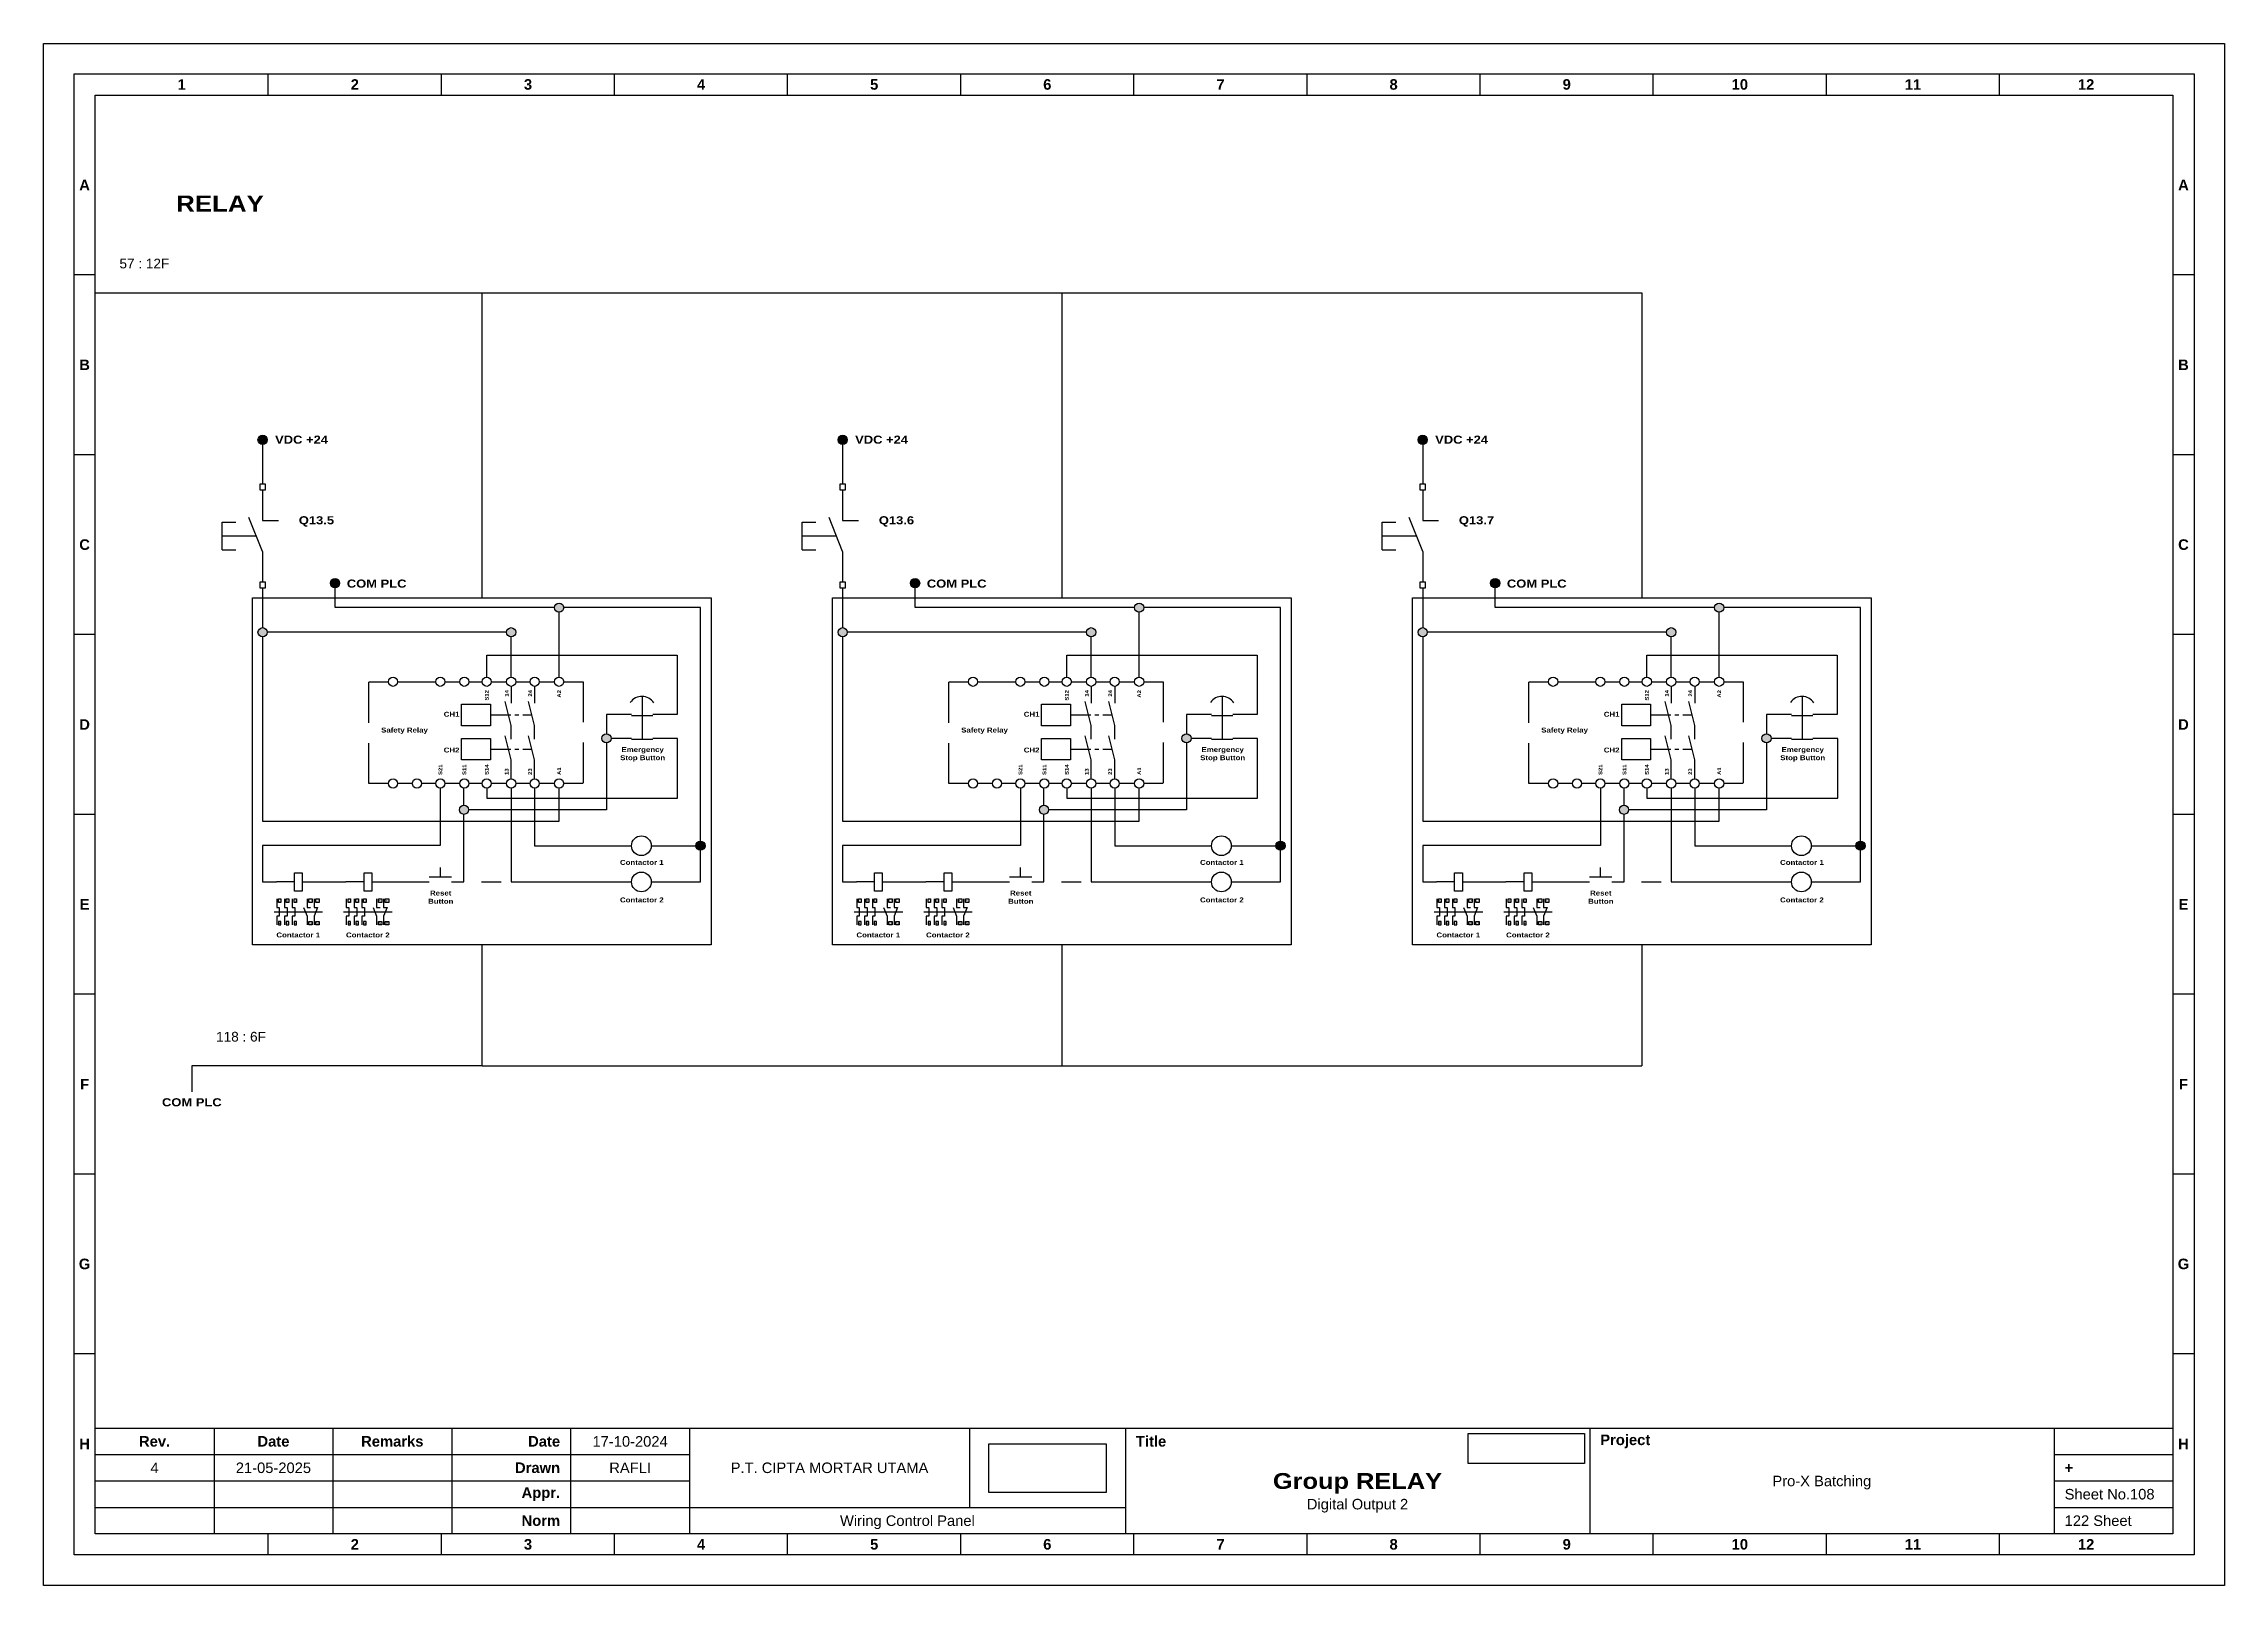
# Model space of a CAD drawing. Header units: centimetres. Extents: x 629 to 3405, y 1037 to 2279.
# Drawn here: x 3135.4 to 3404.8, y 1037.4 to 1227.8 of the extents above; entities that cross this region are included whole.
import ezdxf
from ezdxf.enums import TextEntityAlignment as Align

# ---------------------------------------------------------------- set-up
doc = ezdxf.new("R2010")
doc.units = ezdxf.units.CM
doc.header["$MEASUREMENT"] = 0
doc.linetypes.add('CENTERX2', pattern=[4, 2.5, -0.5, 0.5, -0.5])
doc.linetypes.add('HIDDEN', pattern=[0.375, 0.25, -0.125])
doc.styles.add('Bold', font='ariblk.ttf', dxfattribs={"height": 25.4})
doc.styles.get("Standard").update_dxf_attribs({"font": 'arial.ttf'})
picture_1 = doc.add_image_def('image1.png', size_in_pixel=(2048, 847))
picture_2 = doc.add_image_def('image2.png', size_in_pixel=(2092, 542))

# ---------------------------------------------------------------- blocks, each defined once
blk = doc.blocks.new('KOP MU PROJECT')
at = {"color": 6, "ltscale": 50}
for p, q in [((27.74, 184.05), (27.74, 186.66)), ((49.13, 184.05), (49.13, 186.66)), ((70.51, 184.05), (70.51, 186.66)), ((91.89, 184.05), (91.89, 186.66)), ((113.27, 184.05), (113.27, 186.66)), ((134.66, 184.05), (134.66, 186.66)), ((156.04, 184.05), (156.04, 186.66)), ((177.42, 184.05), (177.42, 186.66)), ((198.8, 184.05), (198.8, 186.66)), ((220.19, 184.05), (220.19, 186.66)), ((241.57, 184.05), (241.57, 186.66)), ((6.36, 161.84), (3.75, 161.84)), ((265.59, 161.84), (262.98, 161.84)), ((6.36, 139.63), (3.75, 139.63)), ((265.59, 139.63), (262.98, 139.63)), ((6.36, 117.42), (3.75, 117.42)), ((265.59, 117.42), (262.98, 117.42)), ((6.36, 95.22), (3.75, 95.22)), ((265.59, 95.22), (262.98, 95.22)), ((6.36, 73.01), (3.75, 73.01)), ((265.59, 73.01), (262.98, 73.01)), ((6.36, 50.8), (3.75, 50.8)), ((265.59, 50.8), (262.98, 50.8)), ((6.36, 28.59), (3.75, 28.59)), ((265.59, 28.59), (262.98, 28.59)), ((27.74, 3.75), (27.74, 6.36)), ((49.13, 3.75), (49.13, 6.36)), ((70.51, 3.75), (70.51, 6.36)), ((91.89, 3.75), (91.89, 6.36)), ((113.27, 3.75), (113.27, 6.36)), ((134.66, 3.75), (134.66, 6.36)), ((156.04, 3.75), (156.04, 6.36)), ((177.42, 3.75), (177.42, 6.36)), ((198.8, 3.75), (198.8, 6.36)), ((220.19, 3.75), (220.19, 6.36)), ((241.57, 3.75), (241.57, 6.36))]:
    blk.add_line(p, q, dxfattribs=at)
at = {"ltscale": 50}
for p, q in [((6.36, 19.41), (262.98, 19.41)), ((21.04, 19.41), (21.04, 6.36)), ((35.72, 19.41), (35.72, 6.36)), ((50.41, 19.41), (50.41, 6.36)), ((65.09, 19.41), (65.09, 6.36)), ((79.77, 19.41), (79.77, 6.36)), ((114.35, 19.41), (114.35, 9.62)), ((133.6, 19.41), (133.6, 6.36)), ((190.95, 19.41), (190.95, 6.36)), ((248.3, 19.41), (248.3, 6.36)), ((6.36, 16.15), (79.77, 16.15)), ((248.3, 16.15), (262.98, 16.15)), ((6.36, 12.89), (79.77, 12.89)), ((248.3, 12.89), (262.98, 12.89)), ((6.36, 9.62), (133.6, 9.62)), ((248.3, 9.62), (262.98, 9.62))]:
    blk.add_line(p, q, dxfattribs=at)
at = {"color": 1, "ltscale": 50}
blk.add_lwpolyline([(269.34, 0), (0, 0), (0, 190.41), (269.34, 190.41)], close=True, dxfattribs=at)
at = {"color": 6, "ltscale": 50}
for points in [[(265.59, 3.75), (3.75, 3.75), (3.75, 186.66), (265.59, 186.66)], [(262.98, 6.36), (6.36, 6.36), (6.36, 184.05), (262.98, 184.05)]]:
    blk.add_lwpolyline(points, close=True, dxfattribs=at)
at = {"ltscale": 50, "char_height": 1.305, "attachment_point": 4}
for s, width, heights, insert in [('\\pxqc;{\\fArial|b1|i0|c0|p34;1}', 21.3825, [2.51], (6.36, 185.36)), ('\\pxqc;{\\fArial|b1|i0|c0|p34;2}', 21.3825, [2.51], (27.74, 185.36)), ('\\pxqc;{\\fArial|b1|i0|c0|p34;3}', 21.3825, [2.51], (49.13, 185.36)), ('\\pxqc;{\\fArial|b1|i0|c0|p34;4}', 21.3825, [2.51], (70.51, 185.36)), ('\\pxqc;{\\fArial|b1|i0|c0|p34;5}', 21.3825, [2.51], (91.89, 185.36)), ('\\pxqc;{\\fArial|b1|i0|c0|p34;6}', 21.3825, [2.51], (113.27, 185.36)), ('\\pxqc;{\\fArial|b1|i0|c0|p34;7}', 21.3825, [2.51], (134.66, 185.36)), ('\\pxqc;{\\fArial|b1|i0|c0|p34;8}', 21.3825, [2.51], (156.04, 185.36)), ('\\pxqc;{\\fArial|b1|i0|c0|p34;9}', 21.3825, [2.51], (177.42, 185.36)), ('\\pxqc;{\\fArial|b1|i0|c0|p34;10}', 21.3825, [2.51], (198.8, 185.36)), ('\\pxqc;{\\fArial|b1|i0|c0|p34;11}', 21.3825, [2.51], (220.19, 185.36)), ('\\pxqc;{\\fArial|b1|i0|c0|p34;12}', 21.3825, [2.51], (241.57, 185.36)), ('\\pxqc;{\\fArial|b1|i0|c0|p34;A}', 2.61, [2.51], (3.75, 172.95)), ('\\pxqc;{\\fArial|b1|i0|c0|p34;A}', 2.61, [2.51], (262.98, 172.95)), ('\\pxqc;{\\fArial|b1|i0|c0|p34;B}', 2.61, [2.51], (3.75, 150.74)), ('\\pxqc;{\\fArial|b1|i0|c0|p34;B}', 2.61, [2.51], (262.98, 150.74)), ('\\pxqc;{\\fArial|b1|i0|c0|p34;C}', 2.61, [2.51], (3.75, 128.53)), ('\\pxqc;{\\fArial|b1|i0|c0|p34;C}', 2.61, [2.51], (262.98, 128.53)), ('\\pxqc;{\\fArial|b1|i0|c0|p34;D}', 2.61, [2.51], (3.75, 106.32)), ('\\pxqc;{\\fArial|b1|i0|c0|p34;D}', 2.61, [2.51], (262.98, 106.32)), ('\\pxqc;{\\fArial|b1|i0|c0|p34;E}', 2.61, [2.51], (3.75, 84.11)), ('\\pxqc;{\\fArial|b1|i0|c0|p34;E}', 2.61, [2.51], (262.98, 84.11)), ('\\pxqc;{\\fArial|b1|i0|c0|p34;F}', 2.61, [2.51], (3.75, 61.9)), ('\\pxqc;{\\fArial|b1|i0|c0|p34;F}', 2.61, [2.51], (262.98, 61.9)), ('\\pxqc;{\\fArial|b1|i0|c0|p34;G}', 2.61, [2.51], (3.75, 39.69)), ('\\pxqc;{\\fArial|b1|i0|c0|p34;G}', 2.61, [2.51], (262.98, 39.69)), ('\\pxqc;{\\fArial|b1|i0|c0|p34;H}', 2.61, [2.51], (3.75, 17.47)), ('\\pxqc;{\\fArial|b1|i0|c0|p34;Rev.}', 14.6811, [2.88], (6.36, 17.78)), ('\\pxqc;{\\fArial|b1|i0|c0|p34;Date}', 14.6811, [2.88], (21.04, 17.78)), ('\\pxqc;{\\fArial|b1|i0|c0|p34;Remarks}', 14.6811, [2.88], (35.72, 17.78)), ('\\pxqr;{\\fArial|b1|i0|c0|p34;Date}', 13.3761, [2.88], (50.41, 17.78)), ('\\pxql;{\\fArial|b1|i0|c0|p34;Title}', 50.2419, [2.88], (134.9, 17.78)), ('\\pxql;{\\fArial|b1|i0|c0|p34;Project}', 50.2419, [2.88], (192.25, 17.78)), ('\\pxqc;{\\fArial|b1|i0|c0|p34;H}', 2.61, [2.51], (262.98, 17.47)), ('\\pxqr;{\\fArial|b1|i0|c0|p34;Drawn}', 13.3761, [2.88], (50.41, 14.52)), ('\\pxql;{\\fArial|b1|i0|c0|p34;+}', 14.6811, [2.88], (249.61, 14.52)), ('\\pxqr;{\\fArial|b1|i0|c0|p34;Appr.}', 13.3761, [2.88], (50.41, 11.26)), ('\\pxqr;{\\fArial|b1|i0|c0|p34;Norm}', 13.3761, [2.88], (50.41, 7.99)), ('\\pxqc;{\\fArial|b1|i0|c0|p34;2}', 21.3825, [2.51], (27.74, 5.06)), ('\\pxqc;{\\fArial|b1|i0|c0|p34;3}', 21.3825, [2.51], (49.13, 5.06)), ('\\pxqc;{\\fArial|b1|i0|c0|p34;4}', 21.3825, [2.51], (70.51, 5.06)), ('\\pxqc;{\\fArial|b1|i0|c0|p34;5}', 21.3825, [2.51], (91.89, 5.06)), ('\\pxqc;{\\fArial|b1|i0|c0|p34;6}', 21.3825, [2.51], (113.27, 5.06)), ('\\pxqc;{\\fArial|b1|i0|c0|p34;7}', 21.3825, [2.51], (134.66, 5.06)), ('\\pxqc;{\\fArial|b1|i0|c0|p34;8}', 21.3825, [2.51], (156.04, 5.06)), ('\\pxqc;{\\fArial|b1|i0|c0|p34;9}', 21.3825, [2.51], (177.42, 5.06)), ('\\pxqc;{\\fArial|b1|i0|c0|p34;10}', 21.3825, [2.51], (198.8, 5.06)), ('\\pxqc;{\\fArial|b1|i0|c0|p34;11}', 21.3825, [2.51], (220.19, 5.06)), ('\\pxqc;{\\fArial|b1|i0|c0|p34;12}', 21.3825, [2.51], (241.57, 5.06))]:
    blk.add_mtext_dynamic_manual_height_columns(s, width=width, gutter_width=0.0326, heights=heights, dxfattribs=dict(at, insert=insert))
at = {"ltscale": 50}
for tag, p in [('DATECREATED', (72.43, 17.78)), ('REV', (13.7, 14.52)), ('REVDATE', (28.38, 14.52)), ('REMARKS', (43.06, 14.52)), ('DRAWN', (72.43, 14.52)), ('COMPANY', (97.06, 14.52)), ('PROJECT', (219.62, 12.89)), ('APPR', (72.43, 11.26)), ('NORM', (72.43, 7.99)), ('DRAWINGCATEGORY', (106.68, 7.99)), ('DESCRIPTION', (162.27, 10.03))]:
    blk.add_attdef(tag, text='', height=1.3, dxfattribs=at).set_placement(p, align=Align.MIDDLE_CENTER)
at = {"ltscale": 50, "style": 'Bold'}
blk.add_attdef('TITLE', text='', height=1.96, dxfattribs=at).set_placement((162.27, 12.89), align=Align.MIDDLE_CENTER)
at = {"ltscale": 50}
for tag, p in [('SHEETNUMBER', (249.61, 11.26)), ('TOTALSHEET', (249.61, 7.99))]:
    blk.add_attdef(tag, text='', height=1.3, dxfattribs=at).set_placement(p, align=Align.MIDDLE_LEFT)
image = blk.add_image(picture_1, insert=(116.72, 11.48), size_in_units=(14.5, 6), dxfattribs=at)
image.dxf.flags = 15
image = blk.add_image(picture_2, insert=(175.94, 15.04), size_in_units=(14.36, 3.72), dxfattribs=at)
image.dxf.flags = 15

msp = doc.modelspace()

# ---------------------------------------------------------------- hatches: boundary and pattern name
at = {"ltscale": 50}
h = msp.add_hatch(color=256, dxfattribs=at)
h.dxf.hatch_style = 1
h.paths.add_polyline_path([(3163.03, 1178.85, 1), (3161.89, 1178.85, 1)])
h = msp.add_hatch(color=256, dxfattribs=at)
h.dxf.hatch_style = 1
h.paths.add_polyline_path([(3234.67, 1178.85, 1), (3233.53, 1178.85, 1)])
h = msp.add_hatch(color=256, dxfattribs=at)
h.dxf.hatch_style = 1
h.paths.add_polyline_path([(3306.31, 1178.85, 1), (3305.17, 1178.85, 1)])
h = msp.add_hatch(color=256, dxfattribs=at)
h.dxf.hatch_style = 1
h.paths.add_polyline_path([(3170.84, 1161.15, 1), (3171.98, 1161.15, 1)])
h = msp.add_hatch(color=256, dxfattribs=at)
h.dxf.hatch_style = 1
h.paths.add_polyline_path([(3242.48, 1161.15, 1), (3243.62, 1161.15, 1)])
h = msp.add_hatch(color=256, dxfattribs=at)
h.dxf.hatch_style = 1
h.paths.add_polyline_path([(3314.12, 1161.15, 1), (3315.26, 1161.15, 1)])
at = {"ltscale": 25}
h = msp.add_hatch(color=256, dxfattribs=at)
h.dxf.hatch_style = 1
h.paths.add_polyline_path([(3199.65, 1158.13, 1), (3198.52, 1158.13, 1)])
h.paths.add_polyline_path([(3192.6, 1155.09, 1), (3193.73, 1155.09, 1)])
h.paths.add_polyline_path([(3161.89, 1155.09, 1), (3163.03, 1155.09, 1)])
h.paths.add_polyline_path([(3187.9, 1133.17, 1), (3186.77, 1133.17, 1)])
h.paths.add_polyline_path([(3205.49, 1141.99, 1), (3204.36, 1141.99, 1)])
h = msp.add_hatch(color=256, dxfattribs=at)
h.dxf.hatch_style = 1
h.paths.add_polyline_path([(3271.29, 1158.13, 1), (3270.16, 1158.13, 1)])
h.paths.add_polyline_path([(3264.24, 1155.09, 1), (3265.37, 1155.09, 1)])
h.paths.add_polyline_path([(3233.53, 1155.09, 1), (3234.67, 1155.09, 1)])
h.paths.add_polyline_path([(3259.54, 1133.17, 1), (3258.41, 1133.17, 1)])
h.paths.add_polyline_path([(3277.13, 1141.99, 1), (3276, 1141.99, 1)])
h = msp.add_hatch(color=256, dxfattribs=at)
h.dxf.hatch_style = 1
h.paths.add_polyline_path([(3342.93, 1158.13, 1), (3341.8, 1158.13, 1)])
h.paths.add_polyline_path([(3335.88, 1155.09, 1), (3337.01, 1155.09, 1)])
h.paths.add_polyline_path([(3305.17, 1155.09, 1), (3306.31, 1155.09, 1)])
h.paths.add_polyline_path([(3331.18, 1133.17, 1), (3330.05, 1133.17, 1)])
h.paths.add_polyline_path([(3348.77, 1141.99, 1), (3347.64, 1141.99, 1)])
at = {"ltscale": 50}
h = msp.add_hatch(color=256, dxfattribs=at)
h.dxf.hatch_style = 1
h.paths.add_polyline_path([(3215.97, 1128.73, 1), (3217.11, 1128.73, 1)])
h = msp.add_hatch(color=256, dxfattribs=at)
h.dxf.hatch_style = 1
h.paths.add_polyline_path([(3287.61, 1128.73, 1), (3288.75, 1128.73, 1)])
h = msp.add_hatch(color=256, dxfattribs=at)
h.dxf.hatch_style = 1
h.paths.add_polyline_path([(3359.25, 1128.73, 1), (3360.39, 1128.73, 1)])

# ---------------------------------------------------------------- linework, layer by layer
at = {"color": 146, "ltscale": 50, "true_color": 0x105689}
for p, q in [((3141.78, 1197.03), (3165.66, 1197.03)), ((3165.66, 1197.03), (3189.54, 1197.03)), ((3189.54, 1197.03), (3213.42, 1197.03)), ((3189.54, 1197.03), (3189.54, 1159.35)), ((3213.42, 1197.03), (3237.3, 1197.03)), ((3237.3, 1197.03), (3261.18, 1197.03)), ((3261.18, 1197.03), (3285.06, 1197.03)), ((3261.18, 1197.03), (3261.18, 1159.35)), ((3285.06, 1197.03), (3308.94, 1197.03)), ((3308.94, 1197.03), (3332.82, 1197.03)), ((3332.82, 1197.03), (3332.82, 1159.35)), ((3189.54, 1116.47), (3189.54, 1101.54)), ((3261.18, 1116.47), (3261.18, 1101.54)), ((3332.82, 1116.47), (3332.82, 1101.54)), ((3189.58, 1101.54), (3153.72, 1101.54)), ((3153.72, 1101.54), (3153.72, 1098.34)), ((3189.58, 1101.54), (3237.38, 1101.54)), ((3237.38, 1101.54), (3237.38, 1101.54)), ((3237.38, 1101.54), (3285.18, 1101.54)), ((3285.18, 1101.54), (3332.82, 1101.54))]:
    msp.add_line(p, q, dxfattribs=at)
at = {"ltscale": 50}
for p, q in [((3162.46, 1178.29), (3162.46, 1173.37)), ((3234.1, 1178.29), (3234.1, 1173.37)), ((3305.74, 1178.29), (3305.74, 1173.37)), ((3162.46, 1172.69), (3162.46, 1168.88)), ((3234.1, 1172.69), (3234.1, 1168.88)), ((3305.74, 1172.69), (3305.74, 1168.88)), ((3162.46, 1165.07), (3162.46, 1161.26)), ((3234.1, 1165.07), (3234.1, 1161.26)), ((3305.74, 1165.07), (3305.74, 1161.26)), ((3162.46, 1160.58), (3162.46, 1155.66)), ((3171.41, 1158.13), (3171.41, 1160.58)), ((3234.1, 1160.58), (3234.1, 1155.66)), ((3243.05, 1158.13), (3243.05, 1160.58)), ((3305.74, 1160.58), (3305.74, 1155.66)), ((3314.69, 1158.13), (3314.69, 1160.58)), ((3198.52, 1158.13), (3171.41, 1158.13)), ((3199.08, 1149.54), (3199.08, 1157.56)), ((3216.54, 1158.13), (3199.65, 1158.13)), ((3216.54, 1129.3), (3216.54, 1158.13)), ((3270.16, 1158.13), (3243.05, 1158.13)), ((3270.72, 1149.54), (3270.72, 1157.56)), ((3288.18, 1158.13), (3271.29, 1158.13)), ((3288.18, 1129.3), (3288.18, 1158.13)), ((3341.8, 1158.13), (3314.69, 1158.13)), ((3342.36, 1149.54), (3342.36, 1157.56)), ((3359.82, 1158.13), (3342.93, 1158.13)), ((3359.82, 1129.3), (3359.82, 1158.13)), ((3162.46, 1154.52), (3162.46, 1131.78)), ((3192.6, 1155.09), (3163.03, 1155.09)), ((3193.16, 1149.54), (3193.16, 1154.52)), ((3234.1, 1154.52), (3234.1, 1131.78)), ((3264.24, 1155.09), (3234.67, 1155.09)), ((3264.8, 1149.54), (3264.8, 1154.52)), ((3305.74, 1154.52), (3305.74, 1131.78)), ((3335.88, 1155.09), (3306.31, 1155.09)), ((3336.44, 1149.54), (3336.44, 1154.52)), ((3190.14, 1149.54), (3190.14, 1152.28)), ((3190.14, 1152.28), (3213.66, 1152.28)), ((3213.66, 1152.28), (3213.66, 1144.94)), ((3261.78, 1149.54), (3261.78, 1152.28)), ((3261.78, 1152.28), (3285.3, 1152.28)), ((3285.3, 1152.28), (3285.3, 1144.94)), ((3333.42, 1149.54), (3333.42, 1152.28)), ((3333.42, 1152.28), (3356.94, 1152.28)), ((3356.94, 1152.28), (3356.94, 1144.94)), ((3193.16, 1148.41), (3193.16, 1146.33)), ((3196.06, 1148.41), (3196.06, 1146.33)), ((3264.8, 1148.41), (3264.8, 1146.33)), ((3267.7, 1148.41), (3267.7, 1146.33)), ((3336.44, 1148.41), (3336.44, 1146.33)), ((3339.34, 1148.41), (3339.34, 1146.33)), ((3193.16, 1143.57), (3192.43, 1146.53)), ((3196.06, 1143.57), (3195.32, 1146.53)), ((3208.02, 1144.94), (3204.93, 1144.94)), ((3204.93, 1144.94), (3204.93, 1142.56)), ((3209.34, 1147.17), (3209.34, 1141.89)), ((3213.66, 1144.94), (3210.66, 1144.94)), ((3264.8, 1143.57), (3264.07, 1146.53)), ((3267.7, 1143.57), (3266.96, 1146.53)), ((3279.66, 1144.94), (3276.57, 1144.94)), ((3276.57, 1144.94), (3276.57, 1142.56)), ((3280.98, 1147.17), (3280.98, 1141.89)), ((3285.3, 1144.94), (3282.3, 1144.94)), ((3336.44, 1143.57), (3335.71, 1146.53)), ((3339.34, 1143.57), (3338.6, 1146.53)), ((3351.3, 1144.94), (3348.21, 1144.94)), ((3348.21, 1144.94), (3348.21, 1142.56)), ((3352.62, 1147.17), (3352.62, 1141.89)), ((3356.94, 1144.94), (3353.94, 1144.94)), ((3193.16, 1139.35), (3192.43, 1142.31)), ((3193.16, 1141.87), (3193.16, 1143.57)), ((3196.06, 1139.35), (3195.32, 1142.31)), ((3196.06, 1141.87), (3196.06, 1143.57)), ((3264.8, 1139.35), (3264.07, 1142.31)), ((3264.8, 1141.87), (3264.8, 1143.57)), ((3267.7, 1139.35), (3266.96, 1142.31)), ((3267.7, 1141.87), (3267.7, 1143.57)), ((3336.44, 1139.35), (3335.71, 1142.31)), ((3336.44, 1141.87), (3336.44, 1143.57)), ((3339.34, 1139.35), (3338.6, 1142.31)), ((3339.34, 1141.87), (3339.34, 1143.57)), ((3193.16, 1136.97), (3193.16, 1139.35)), ((3196.06, 1136.97), (3196.06, 1139.35)), ((3204.93, 1141.42), (3204.93, 1133.17)), ((3208.02, 1141.99), (3205.49, 1141.99)), ((3213.72, 1141.99), (3210.66, 1141.99)), ((3213.72, 1134.6), (3213.72, 1141.99)), ((3264.8, 1136.97), (3264.8, 1139.35)), ((3267.7, 1136.97), (3267.7, 1139.35)), ((3276.57, 1141.42), (3276.57, 1133.17)), ((3279.66, 1141.99), (3277.13, 1141.99)), ((3285.36, 1141.99), (3282.3, 1141.99)), ((3285.36, 1134.6), (3285.36, 1141.99)), ((3336.44, 1136.97), (3336.44, 1139.35)), ((3339.34, 1136.97), (3339.34, 1139.35)), ((3348.21, 1141.42), (3348.21, 1133.17)), ((3351.3, 1141.99), (3348.77, 1141.99)), ((3357, 1141.99), (3353.94, 1141.99)), ((3357, 1134.6), (3357, 1141.99)), ((3184.41, 1135.84), (3184.41, 1128.77)), ((3187.33, 1133.73), (3187.33, 1135.84)), ((3190.14, 1135.84), (3190.14, 1134.6)), ((3190.14, 1134.6), (3193.16, 1134.6)), ((3193.16, 1135.84), (3193.16, 1134.6)), ((3193.16, 1134.6), (3213.72, 1134.6)), ((3193.16, 1134.6), (3193.16, 1124.25)), ((3196.06, 1135.84), (3196.06, 1128.73)), ((3199.08, 1131.78), (3199.08, 1135.84)), ((3256.05, 1135.84), (3256.05, 1128.77)), ((3258.97, 1133.73), (3258.97, 1135.84)), ((3261.78, 1135.84), (3261.78, 1134.6)), ((3261.78, 1134.6), (3264.8, 1134.6)), ((3264.8, 1135.84), (3264.8, 1134.6)), ((3264.8, 1134.6), (3285.36, 1134.6)), ((3264.8, 1134.6), (3264.8, 1124.25)), ((3267.7, 1135.84), (3267.7, 1128.73)), ((3270.72, 1131.78), (3270.72, 1135.84)), ((3327.69, 1135.84), (3327.69, 1128.77)), ((3330.61, 1133.73), (3330.61, 1135.84)), ((3333.42, 1135.84), (3333.42, 1134.6)), ((3333.42, 1134.6), (3336.44, 1134.6)), ((3336.44, 1135.84), (3336.44, 1134.6)), ((3336.44, 1134.6), (3357, 1134.6)), ((3336.44, 1134.6), (3336.44, 1124.25)), ((3339.34, 1135.84), (3339.34, 1128.73)), ((3342.36, 1131.78), (3342.36, 1135.84)), ((3162.46, 1131.78), (3199.08, 1131.78)), ((3187.33, 1124.25), (3187.33, 1132.6)), ((3204.93, 1133.17), (3187.9, 1133.17)), ((3234.1, 1131.78), (3270.72, 1131.78)), ((3258.97, 1124.25), (3258.97, 1132.6)), ((3276.57, 1133.17), (3259.54, 1133.17)), ((3305.74, 1131.78), (3342.36, 1131.78)), ((3330.61, 1124.25), (3330.61, 1132.6)), ((3348.21, 1133.17), (3331.18, 1133.17)), ((3184.41, 1128.77), (3162.46, 1128.77)), ((3162.46, 1128.77), (3162.46, 1124.25)), ((3196.06, 1128.73), (3208.02, 1128.73)), ((3210.46, 1128.73), (3215.97, 1128.73)), ((3256.05, 1128.77), (3234.1, 1128.77)), ((3234.1, 1128.77), (3234.1, 1124.25)), ((3267.7, 1128.73), (3279.66, 1128.73)), ((3282.1, 1128.73), (3287.61, 1128.73)), ((3327.69, 1128.77), (3305.74, 1128.77)), ((3305.74, 1128.77), (3305.74, 1124.25)), ((3339.34, 1128.73), (3351.3, 1128.73)), ((3353.74, 1128.73), (3359.25, 1128.73)), ((3184.43, 1124.87), (3184.43, 1126.04)), ((3216.54, 1124.25), (3216.54, 1128.17)), ((3256.07, 1124.87), (3256.07, 1126.04)), ((3288.18, 1124.25), (3288.18, 1128.17)), ((3327.71, 1124.87), (3327.71, 1126.04)), ((3359.82, 1124.25), (3359.82, 1128.17)), ((3162.46, 1124.25), (3164.16, 1124.25)), ((3166.4, 1124.25), (3164.16, 1124.25)), ((3167.36, 1124.25), (3169.6, 1124.25)), ((3169.6, 1124.25), (3172.75, 1124.25)), ((3174.99, 1124.25), (3172.75, 1124.25)), ((3175.95, 1124.25), (3178.19, 1124.25)), ((3178.19, 1124.25), (3183.05, 1124.25)), ((3185.81, 1124.25), (3187.33, 1124.25)), ((3189.48, 1124.25), (3191.92, 1124.25)), ((3193.16, 1124.25), (3208.02, 1124.25)), ((3210.46, 1124.25), (3216.54, 1124.25)), ((3234.1, 1124.25), (3235.8, 1124.25)), ((3238.04, 1124.25), (3235.8, 1124.25)), ((3239, 1124.25), (3241.24, 1124.25)), ((3241.24, 1124.25), (3244.39, 1124.25)), ((3246.63, 1124.25), (3244.39, 1124.25)), ((3247.59, 1124.25), (3249.83, 1124.25)), ((3249.83, 1124.25), (3254.69, 1124.25)), ((3257.45, 1124.25), (3258.97, 1124.25)), ((3261.12, 1124.25), (3263.56, 1124.25)), ((3264.8, 1124.25), (3279.66, 1124.25)), ((3282.1, 1124.25), (3288.18, 1124.25)), ((3305.74, 1124.25), (3307.44, 1124.25)), ((3309.68, 1124.25), (3307.44, 1124.25)), ((3310.64, 1124.25), (3312.88, 1124.25)), ((3312.88, 1124.25), (3316.03, 1124.25)), ((3318.27, 1124.25), (3316.03, 1124.25)), ((3319.23, 1124.25), (3321.47, 1124.25)), ((3321.47, 1124.25), (3326.33, 1124.25)), ((3329.09, 1124.25), (3330.61, 1124.25)), ((3332.76, 1124.25), (3335.2, 1124.25)), ((3336.44, 1124.25), (3351.3, 1124.25)), ((3353.74, 1124.25), (3359.82, 1124.25)), ((3163.88, 1120.55), (3169.88, 1120.55)), ((3167.95, 1122.16), (3167.95, 1121.09)), ((3168.81, 1122.16), (3168.81, 1121.09)), ((3172.47, 1120.55), (3178.47, 1120.55)), ((3176.54, 1122.16), (3176.54, 1121.09)), ((3177.4, 1122.16), (3177.4, 1121.09)), ((3235.52, 1120.55), (3241.52, 1120.55)), ((3239.59, 1122.16), (3239.59, 1121.09)), ((3240.45, 1122.16), (3240.45, 1121.09)), ((3244.11, 1120.55), (3250.11, 1120.55)), ((3248.18, 1122.16), (3248.18, 1121.09)), ((3249.04, 1122.16), (3249.04, 1121.09)), ((3307.16, 1120.55), (3313.16, 1120.55)), ((3311.23, 1122.16), (3311.23, 1121.09)), ((3312.09, 1122.16), (3312.09, 1121.09)), ((3315.75, 1120.55), (3321.75, 1120.55)), ((3319.82, 1122.16), (3319.82, 1121.09)), ((3320.68, 1122.16), (3320.68, 1121.09)), ((3167.95, 1120.02), (3167.95, 1118.95)), ((3168.81, 1120.02), (3168.81, 1118.95)), ((3176.54, 1120.02), (3176.54, 1118.95)), ((3177.4, 1120.02), (3177.4, 1118.95)), ((3239.59, 1120.02), (3239.59, 1118.95)), ((3240.45, 1120.02), (3240.45, 1118.95)), ((3248.18, 1120.02), (3248.18, 1118.95)), ((3249.04, 1120.02), (3249.04, 1118.95)), ((3311.23, 1120.02), (3311.23, 1118.95)), ((3312.09, 1120.02), (3312.09, 1118.95)), ((3319.82, 1120.02), (3319.82, 1118.95)), ((3320.68, 1120.02), (3320.68, 1118.95))]:
    msp.add_line(p, q, dxfattribs=at)
at = {"ltscale": 500}
for p, q in [((3162.46, 1165.07), (3160.78, 1169.27)), ((3234.1, 1165.07), (3232.42, 1169.27)), ((3305.74, 1165.07), (3304.06, 1169.27)), ((3157.45, 1165.27), (3157.45, 1168.67)), ((3157.45, 1168.67), (3159.15, 1168.67)), ((3161.7, 1166.97), (3157.45, 1166.97)), ((3162.46, 1168.88), (3164.41, 1168.88)), ((3229.09, 1165.27), (3229.09, 1168.67)), ((3229.09, 1168.67), (3230.79, 1168.67)), ((3233.34, 1166.97), (3229.09, 1166.97)), ((3234.1, 1168.88), (3236.05, 1168.88)), ((3300.73, 1165.27), (3300.73, 1168.67)), ((3300.73, 1168.67), (3302.43, 1168.67)), ((3304.98, 1166.97), (3300.73, 1166.97)), ((3305.74, 1168.88), (3307.69, 1168.88)), ((3157.45, 1165.27), (3159.15, 1165.27)), ((3229.09, 1165.27), (3230.79, 1165.27)), ((3300.73, 1165.27), (3302.43, 1165.27))]:
    msp.add_line(p, q, dxfattribs=at)
at = {"linetype": 'CENTERX2'}
for p, q in [((3190.6, 1144.88), (3195.74, 1144.88)), ((3262.24, 1144.88), (3267.38, 1144.88)), ((3333.88, 1144.88), (3339.02, 1144.88)), ((3190.6, 1140.66), (3195.74, 1140.66)), ((3262.24, 1140.66), (3267.38, 1140.66)), ((3333.88, 1140.66), (3339.02, 1140.66))]:
    msp.add_line(p, q, dxfattribs=at)
at = {"ltscale": 500}
for points in [[(3162.12, 1172.69), (3162.8, 1172.69), (3162.8, 1173.37), (3162.12, 1173.37)], [(3233.76, 1172.69), (3234.44, 1172.69), (3234.44, 1173.37), (3233.76, 1173.37)], [(3305.4, 1172.69), (3306.08, 1172.69), (3306.08, 1173.37), (3305.4, 1173.37)], [(3162.12, 1160.58), (3162.8, 1160.58), (3162.8, 1161.26), (3162.12, 1161.26)], [(3233.76, 1160.58), (3234.44, 1160.58), (3234.44, 1161.26), (3233.76, 1161.26)], [(3305.4, 1160.58), (3306.08, 1160.58), (3306.08, 1161.26), (3305.4, 1161.26)]]:
    msp.add_lwpolyline(points, close=True, dxfattribs=at)
at = {"color": 6, "ltscale": 50}
for points in [[(3161.22, 1159.35), (3217.85, 1159.35), (3217.85, 1116.47), (3161.22, 1116.47)], [(3232.86, 1159.35), (3289.49, 1159.35), (3289.49, 1116.47), (3232.86, 1116.47)], [(3304.5, 1159.35), (3361.13, 1159.35), (3361.13, 1116.47), (3304.5, 1116.47)]]:
    msp.add_lwpolyline(points, close=True, dxfattribs=at)
at = {"linetype": 'HIDDEN', "ltscale": 20}
for points in [[(3178, 1136.41), (3175.59, 1136.41), (3175.59, 1148.98), (3178, 1148.98)], [(3184.98, 1148.98), (3186.8, 1148.98)], [(3187.94, 1148.98), (3189.58, 1148.98)], [(3190.71, 1148.98), (3192.6, 1148.98)], [(3193.73, 1148.98), (3195.5, 1148.98)], [(3196.63, 1148.98), (3198.52, 1148.98)], [(3199.65, 1148.98), (3202.05, 1148.98), (3202.05, 1136.41), (3199.65, 1136.41)], [(3249.64, 1136.41), (3247.23, 1136.41), (3247.23, 1148.98), (3249.64, 1148.98)], [(3256.62, 1148.98), (3258.44, 1148.98)], [(3259.58, 1148.98), (3261.22, 1148.98)], [(3262.35, 1148.98), (3264.24, 1148.98)], [(3265.37, 1148.98), (3267.14, 1148.98)], [(3268.27, 1148.98), (3270.16, 1148.98)], [(3271.29, 1148.98), (3273.69, 1148.98), (3273.69, 1136.41), (3271.29, 1136.41)], [(3321.28, 1136.41), (3318.87, 1136.41), (3318.87, 1148.98), (3321.28, 1148.98)], [(3328.26, 1148.98), (3330.08, 1148.98)], [(3331.22, 1148.98), (3332.86, 1148.98)], [(3333.99, 1148.98), (3335.88, 1148.98)], [(3337.01, 1148.98), (3338.78, 1148.98)], [(3339.91, 1148.98), (3341.8, 1148.98)], [(3342.93, 1148.98), (3345.33, 1148.98), (3345.33, 1136.41), (3342.93, 1136.41)], [(3180.96, 1136.41), (3179.14, 1136.41)], [(3183.84, 1136.41), (3182.09, 1136.41)], [(3186.8, 1136.41), (3184.98, 1136.41)], [(3189.58, 1136.41), (3187.94, 1136.41)], [(3192.6, 1136.41), (3190.71, 1136.41)], [(3195.5, 1136.41), (3193.73, 1136.41)], [(3198.52, 1136.41), (3196.63, 1136.41)], [(3252.6, 1136.41), (3250.78, 1136.41)], [(3255.48, 1136.41), (3253.73, 1136.41)], [(3258.44, 1136.41), (3256.62, 1136.41)], [(3261.22, 1136.41), (3259.58, 1136.41)], [(3264.24, 1136.41), (3262.35, 1136.41)], [(3267.14, 1136.41), (3265.37, 1136.41)], [(3270.16, 1136.41), (3268.27, 1136.41)], [(3324.24, 1136.41), (3322.42, 1136.41)], [(3327.12, 1136.41), (3325.37, 1136.41)], [(3330.08, 1136.41), (3328.26, 1136.41)], [(3332.86, 1136.41), (3331.22, 1136.41)], [(3335.88, 1136.41), (3333.99, 1136.41)], [(3338.78, 1136.41), (3337.01, 1136.41)], [(3341.8, 1136.41), (3339.91, 1136.41)]]:
    msp.add_lwpolyline(points, dxfattribs=at)
at = {"ltscale": 20}
for points in [[(3179.14, 1148.98), (3183.84, 1148.98)], [(3250.78, 1148.98), (3255.48, 1148.98)], [(3322.42, 1148.98), (3327.12, 1148.98)]]:
    msp.add_lwpolyline(points, dxfattribs=at)
at = {"ltscale": 50}
for points in [[(3187.04, 1146.21), (3190.6, 1146.21), (3190.6, 1143.55), (3187.04, 1143.55)], [(3258.68, 1146.21), (3262.24, 1146.21), (3262.24, 1143.55), (3258.68, 1143.55)], [(3330.32, 1146.21), (3333.88, 1146.21), (3333.88, 1143.55), (3330.32, 1143.55)], [(3187.04, 1141.99), (3190.6, 1141.99), (3190.6, 1139.33), (3187.04, 1139.33)], [(3258.68, 1141.99), (3262.24, 1141.99), (3262.24, 1139.33), (3258.68, 1139.33)], [(3330.32, 1141.99), (3333.88, 1141.99), (3333.88, 1139.33), (3330.32, 1139.33)], [(3166.4, 1123.13), (3166.4, 1125.37), (3167.36, 1125.37), (3167.36, 1123.13)], [(3174.99, 1123.13), (3174.99, 1125.37), (3175.95, 1125.37), (3175.95, 1123.13)], [(3238.04, 1123.13), (3238.04, 1125.37), (3239, 1125.37), (3239, 1123.13)], [(3246.63, 1123.13), (3246.63, 1125.37), (3247.59, 1125.37), (3247.59, 1123.13)], [(3309.68, 1123.13), (3309.68, 1125.37), (3310.64, 1125.37), (3310.64, 1123.13)], [(3318.27, 1123.13), (3318.27, 1125.37), (3319.23, 1125.37), (3319.23, 1123.13)], [(3164.41, 1122.16), (3164.73, 1122.16), (3164.73, 1121.73), (3164.41, 1121.73)], [(3165.38, 1122.16), (3165.7, 1122.16), (3165.7, 1121.73), (3165.38, 1121.73)], [(3166.34, 1122.16), (3166.66, 1122.16), (3166.66, 1121.73), (3166.34, 1121.73)], [(3168.16, 1122.16), (3168.59, 1122.16), (3168.59, 1121.73), (3168.16, 1121.73)], [(3169.02, 1122.16), (3169.45, 1122.16), (3169.45, 1121.73), (3169.02, 1121.73)], [(3173.01, 1122.16), (3173.33, 1122.16), (3173.33, 1121.73), (3173.01, 1121.73)], [(3173.97, 1122.16), (3174.29, 1122.16), (3174.29, 1121.73), (3173.97, 1121.73)], [(3174.94, 1122.16), (3175.26, 1122.16), (3175.26, 1121.73), (3174.94, 1121.73)], [(3176.76, 1122.16), (3177.19, 1122.16), (3177.19, 1121.73), (3176.76, 1121.73)], [(3177.62, 1122.16), (3178.04, 1122.16), (3178.04, 1121.73), (3177.62, 1121.73)], [(3236.05, 1122.16), (3236.37, 1122.16), (3236.37, 1121.73), (3236.05, 1121.73)], [(3237.02, 1122.16), (3237.34, 1122.16), (3237.34, 1121.73), (3237.02, 1121.73)], [(3237.98, 1122.16), (3238.3, 1122.16), (3238.3, 1121.73), (3237.98, 1121.73)], [(3239.8, 1122.16), (3240.23, 1122.16), (3240.23, 1121.73), (3239.8, 1121.73)], [(3240.66, 1122.16), (3241.09, 1122.16), (3241.09, 1121.73), (3240.66, 1121.73)], [(3244.65, 1122.16), (3244.97, 1122.16), (3244.97, 1121.73), (3244.65, 1121.73)], [(3245.61, 1122.16), (3245.93, 1122.16), (3245.93, 1121.73), (3245.61, 1121.73)], [(3246.58, 1122.16), (3246.9, 1122.16), (3246.9, 1121.73), (3246.58, 1121.73)], [(3248.4, 1122.16), (3248.83, 1122.16), (3248.83, 1121.73), (3248.4, 1121.73)], [(3249.26, 1122.16), (3249.68, 1122.16), (3249.68, 1121.73), (3249.26, 1121.73)], [(3307.69, 1122.16), (3308.01, 1122.16), (3308.01, 1121.73), (3307.69, 1121.73)], [(3308.66, 1122.16), (3308.98, 1122.16), (3308.98, 1121.73), (3308.66, 1121.73)], [(3309.62, 1122.16), (3309.94, 1122.16), (3309.94, 1121.73), (3309.62, 1121.73)], [(3311.44, 1122.16), (3311.87, 1122.16), (3311.87, 1121.73), (3311.44, 1121.73)], [(3312.3, 1122.16), (3312.73, 1122.16), (3312.73, 1121.73), (3312.3, 1121.73)], [(3316.29, 1122.16), (3316.61, 1122.16), (3316.61, 1121.73), (3316.29, 1121.73)], [(3317.25, 1122.16), (3317.57, 1122.16), (3317.57, 1121.73), (3317.25, 1121.73)], [(3318.22, 1122.16), (3318.54, 1122.16), (3318.54, 1121.73), (3318.22, 1121.73)], [(3320.04, 1122.16), (3320.47, 1122.16), (3320.47, 1121.73), (3320.04, 1121.73)], [(3320.9, 1122.16), (3321.32, 1122.16), (3321.32, 1121.73), (3320.9, 1121.73)], [(3164.41, 1118.95), (3164.73, 1118.95), (3164.73, 1119.37), (3164.41, 1119.37)], [(3165.38, 1118.95), (3165.7, 1118.95), (3165.7, 1119.37), (3165.38, 1119.37)], [(3166.34, 1118.95), (3166.66, 1118.95), (3166.66, 1119.37), (3166.34, 1119.37)], [(3168.16, 1119.37), (3168.59, 1119.37), (3168.59, 1118.95), (3168.16, 1118.95)], [(3169.02, 1119.37), (3169.45, 1119.37), (3169.45, 1118.95), (3169.02, 1118.95)], [(3173.01, 1118.95), (3173.33, 1118.95), (3173.33, 1119.37), (3173.01, 1119.37)], [(3173.97, 1118.95), (3174.29, 1118.95), (3174.29, 1119.37), (3173.97, 1119.37)], [(3174.94, 1118.95), (3175.26, 1118.95), (3175.26, 1119.37), (3174.94, 1119.37)], [(3176.76, 1119.37), (3177.19, 1119.37), (3177.19, 1118.95), (3176.76, 1118.95)], [(3177.62, 1119.37), (3178.04, 1119.37), (3178.04, 1118.95), (3177.62, 1118.95)], [(3236.05, 1118.95), (3236.37, 1118.95), (3236.37, 1119.37), (3236.05, 1119.37)], [(3237.02, 1118.95), (3237.34, 1118.95), (3237.34, 1119.37), (3237.02, 1119.37)], [(3237.98, 1118.95), (3238.3, 1118.95), (3238.3, 1119.37), (3237.98, 1119.37)], [(3239.8, 1119.37), (3240.23, 1119.37), (3240.23, 1118.95), (3239.8, 1118.95)], [(3240.66, 1119.37), (3241.09, 1119.37), (3241.09, 1118.95), (3240.66, 1118.95)], [(3244.65, 1118.95), (3244.97, 1118.95), (3244.97, 1119.37), (3244.65, 1119.37)], [(3245.61, 1118.95), (3245.93, 1118.95), (3245.93, 1119.37), (3245.61, 1119.37)], [(3246.58, 1118.95), (3246.9, 1118.95), (3246.9, 1119.37), (3246.58, 1119.37)], [(3248.4, 1119.37), (3248.83, 1119.37), (3248.83, 1118.95), (3248.4, 1118.95)], [(3249.26, 1119.37), (3249.68, 1119.37), (3249.68, 1118.95), (3249.26, 1118.95)], [(3307.69, 1118.95), (3308.01, 1118.95), (3308.01, 1119.37), (3307.69, 1119.37)], [(3308.66, 1118.95), (3308.98, 1118.95), (3308.98, 1119.37), (3308.66, 1119.37)], [(3309.62, 1118.95), (3309.94, 1118.95), (3309.94, 1119.37), (3309.62, 1119.37)], [(3311.44, 1119.37), (3311.87, 1119.37), (3311.87, 1118.95), (3311.44, 1118.95)], [(3312.3, 1119.37), (3312.73, 1119.37), (3312.73, 1118.95), (3312.3, 1118.95)], [(3316.29, 1118.95), (3316.61, 1118.95), (3316.61, 1119.37), (3316.29, 1119.37)], [(3317.25, 1118.95), (3317.57, 1118.95), (3317.57, 1119.37), (3317.25, 1119.37)], [(3318.22, 1118.95), (3318.54, 1118.95), (3318.54, 1119.37), (3318.22, 1119.37)], [(3320.04, 1119.37), (3320.47, 1119.37), (3320.47, 1118.95), (3320.04, 1118.95)], [(3320.9, 1119.37), (3321.32, 1119.37), (3321.32, 1118.95), (3320.9, 1118.95)]]:
    msp.add_lwpolyline(points, close=True, dxfattribs=at)
for points in [[(3208.02, 1144.83), (3210.66, 1144.83)], [(3279.66, 1144.83), (3282.3, 1144.83)], [(3351.3, 1144.83), (3353.94, 1144.83)], [(3208.02, 1141.89), (3210.66, 1141.89)], [(3279.66, 1141.89), (3282.3, 1141.89)], [(3351.3, 1141.89), (3353.94, 1141.89)], [(3183.05, 1124.87), (3185.81, 1124.87)], [(3254.69, 1124.87), (3257.45, 1124.87)], [(3326.33, 1124.87), (3329.09, 1124.87)], [(3167.52, 1121.09), (3167.95, 1120.02)], [(3167.95, 1121.09), (3168.38, 1121.09)], [(3168.81, 1121.09), (3169.24, 1121.09), (3168.81, 1120.02)], [(3176.12, 1121.09), (3176.54, 1120.02)], [(3176.54, 1121.09), (3176.97, 1121.09)], [(3177.4, 1121.09), (3177.83, 1121.09), (3177.4, 1120.02)], [(3239.16, 1121.09), (3239.59, 1120.02)], [(3239.59, 1121.09), (3240.02, 1121.09)], [(3240.45, 1121.09), (3240.88, 1121.09), (3240.45, 1120.02)], [(3247.76, 1121.09), (3248.18, 1120.02)], [(3248.18, 1121.09), (3248.61, 1121.09)], [(3249.04, 1121.09), (3249.47, 1121.09), (3249.04, 1120.02)], [(3310.8, 1121.09), (3311.23, 1120.02)], [(3311.23, 1121.09), (3311.66, 1121.09)], [(3312.09, 1121.09), (3312.52, 1121.09), (3312.09, 1120.02)], [(3319.4, 1121.09), (3319.82, 1120.02)], [(3319.82, 1121.09), (3320.25, 1121.09)], [(3320.68, 1121.09), (3321.11, 1121.09), (3320.68, 1120.02)]]:
    msp.add_lwpolyline(points, dxfattribs=at)
at = {"color": 1, "ltscale": 50}
for points in [[(3164.2, 1122.16), (3164.2, 1121.09), (3164.52, 1121.09), (3164.52, 1120.02), (3164.2, 1120.02), (3164.2, 1118.95)], [(3165.16, 1122.16), (3165.16, 1121.09), (3165.48, 1121.09), (3165.48, 1120.02), (3165.16, 1120.02), (3165.16, 1118.95)], [(3166.13, 1122.16), (3166.13, 1121.09), (3166.45, 1121.09), (3166.45, 1120.02), (3166.13, 1120.02), (3166.13, 1118.95)], [(3172.79, 1122.16), (3172.79, 1121.09), (3173.11, 1121.09), (3173.11, 1120.02), (3172.79, 1120.02), (3172.79, 1118.95)], [(3173.76, 1122.16), (3173.76, 1121.09), (3174.08, 1121.09), (3174.08, 1120.02), (3173.76, 1120.02), (3173.76, 1118.95)], [(3174.72, 1122.16), (3174.72, 1121.09), (3175.04, 1121.09), (3175.04, 1120.02), (3174.72, 1120.02), (3174.72, 1118.95)], [(3235.84, 1122.16), (3235.84, 1121.09), (3236.16, 1121.09), (3236.16, 1120.02), (3235.84, 1120.02), (3235.84, 1118.95)], [(3236.8, 1122.16), (3236.8, 1121.09), (3237.12, 1121.09), (3237.12, 1120.02), (3236.8, 1120.02), (3236.8, 1118.95)], [(3237.77, 1122.16), (3237.77, 1121.09), (3238.09, 1121.09), (3238.09, 1120.02), (3237.77, 1120.02), (3237.77, 1118.95)], [(3244.43, 1122.16), (3244.43, 1121.09), (3244.75, 1121.09), (3244.75, 1120.02), (3244.43, 1120.02), (3244.43, 1118.95)], [(3245.4, 1122.16), (3245.4, 1121.09), (3245.72, 1121.09), (3245.72, 1120.02), (3245.4, 1120.02), (3245.4, 1118.95)], [(3246.36, 1122.16), (3246.36, 1121.09), (3246.68, 1121.09), (3246.68, 1120.02), (3246.36, 1120.02), (3246.36, 1118.95)], [(3307.48, 1122.16), (3307.48, 1121.09), (3307.8, 1121.09), (3307.8, 1120.02), (3307.48, 1120.02), (3307.48, 1118.95)], [(3308.44, 1122.16), (3308.44, 1121.09), (3308.76, 1121.09), (3308.76, 1120.02), (3308.44, 1120.02), (3308.44, 1118.95)], [(3309.41, 1122.16), (3309.41, 1121.09), (3309.73, 1121.09), (3309.73, 1120.02), (3309.41, 1120.02), (3309.41, 1118.95)], [(3316.07, 1122.16), (3316.07, 1121.09), (3316.39, 1121.09), (3316.39, 1120.02), (3316.07, 1120.02), (3316.07, 1118.95)], [(3317.04, 1122.16), (3317.04, 1121.09), (3317.36, 1121.09), (3317.36, 1120.02), (3317.04, 1120.02), (3317.04, 1118.95)], [(3318, 1122.16), (3318, 1121.09), (3318.32, 1121.09), (3318.32, 1120.02), (3318, 1120.02), (3318, 1118.95)]]:
    msp.add_lwpolyline(points, dxfattribs=at)
at = {"ltscale": 20}
for centre, radius in [((3162.46, 1178.85), 0.568), ((3234.1, 1178.85), 0.568), ((3305.74, 1178.85), 0.568), ((3171.41, 1161.15), 0.568), ((3243.05, 1161.15), 0.568), ((3314.69, 1161.15), 0.568), ((3199.08, 1158.13), 0.568), ((3270.72, 1158.13), 0.568), ((3342.36, 1158.13), 0.568), ((3162.46, 1155.09), 0.568), ((3193.16, 1155.09), 0.568), ((3234.1, 1155.09), 0.568), ((3264.8, 1155.09), 0.568), ((3305.74, 1155.09), 0.568), ((3336.44, 1155.09), 0.568), ((3178.57, 1148.98), 0.568), ((3184.41, 1148.98), 0.568), ((3187.37, 1148.98), 0.568), ((3190.14, 1148.98), 0.568), ((3193.16, 1148.98), 0.568), ((3196.06, 1148.98), 0.568), ((3199.08, 1148.98), 0.568), ((3250.21, 1148.98), 0.568), ((3256.05, 1148.98), 0.568), ((3259.01, 1148.98), 0.568), ((3261.78, 1148.98), 0.568), ((3264.8, 1148.98), 0.568), ((3267.7, 1148.98), 0.568), ((3270.72, 1148.98), 0.568), ((3321.85, 1148.98), 0.568), ((3327.69, 1148.98), 0.568), ((3330.65, 1148.98), 0.568), ((3333.42, 1148.98), 0.568), ((3336.44, 1148.98), 0.568), ((3339.34, 1148.98), 0.568), ((3342.36, 1148.98), 0.568), ((3204.93, 1141.99), 0.568), ((3276.57, 1141.99), 0.568), ((3348.21, 1141.99), 0.568), ((3178.57, 1136.41), 0.568), ((3181.52, 1136.41), 0.568), ((3184.41, 1136.41), 0.568), ((3187.37, 1136.41), 0.568), ((3190.14, 1136.41), 0.568), ((3193.16, 1136.41), 0.568), ((3196.06, 1136.41), 0.568), ((3199.08, 1136.41), 0.568), ((3250.21, 1136.41), 0.568), ((3253.16, 1136.41), 0.568), ((3256.05, 1136.41), 0.568), ((3259.01, 1136.41), 0.568), ((3261.78, 1136.41), 0.568), ((3264.8, 1136.41), 0.568), ((3267.7, 1136.41), 0.568), ((3270.72, 1136.41), 0.568), ((3321.85, 1136.41), 0.568), ((3324.8, 1136.41), 0.568), ((3327.69, 1136.41), 0.568), ((3330.65, 1136.41), 0.568), ((3333.42, 1136.41), 0.568), ((3336.44, 1136.41), 0.568), ((3339.34, 1136.41), 0.568), ((3342.36, 1136.41), 0.568), ((3187.33, 1133.17), 0.568), ((3258.97, 1133.17), 0.568), ((3330.61, 1133.17), 0.568), ((3209.24, 1128.73), 1.22), ((3216.54, 1128.73), 0.568), ((3280.88, 1128.73), 1.22), ((3288.18, 1128.73), 0.568), ((3352.52, 1128.73), 1.22), ((3359.82, 1128.73), 0.568), ((3209.24, 1124.25), 1.22), ((3280.88, 1124.25), 1.22), ((3352.52, 1124.25), 1.22)]:
    msp.add_circle(centre, radius, dxfattribs=at)
at = {"ltscale": 50}
for centre in [(3209.31, 1145.42), (3280.95, 1145.42), (3352.59, 1145.42)]:
    msp.add_arc(centre, 1.75, 32.9231, 145.0685, dxfattribs=at)

# ---------------------------------------------------------------- block references
msp.add_blockref('KOP MU PROJECT', (3135.42, 1037.38)).add_auto_attribs({'DESCRIPTION': 'Digital Output 2', 'TITLE': 'Group RELAY', 'PROJECT': 'Pro-X Batching', 'COMPANY': 'P.T. CIPTA MORTAR UTAMA', 'DRAWINGCATEGORY': 'Wiring Control Panel', 'DRAWN': 'RAFLI', 'DATECREATED': '17-10-2024', 'REVDATE': '21-05-2025', 'REV': '4', 'SHEETNUMBER': 'Sheet No.108', 'TOTALSHEET': '122 Sheet'})

# ---------------------------------------------------------------- texts
at = {"ltscale": 500, "style": 'Bold'}
msp.add_text('RELAY', height=2, dxfattribs=at).set_placement((3151.78, 1207.03))
at = {"ltscale": 500}
msp.add_text('57 : 12F', height=1.2, dxfattribs=at).set_placement((3144.78, 1199.67, -2), align=Align.BOTTOM_LEFT)
at = {"ltscale": 50, "style": 'Bold'}
for s, p in [('VDC +24', (3167.27, 1179.38)), ('VDC +24', (3238.91, 1179.38)), ('VDC +24', (3310.55, 1179.38)), ('Q13.5', (3169.11, 1169.42)), ('Q13.6', (3240.75, 1169.42)), ('Q13.7', (3312.39, 1169.42)), ('COM PLC', (3176.55, 1161.6)), ('COM PLC', (3248.19, 1161.6)), ('COM PLC', (3319.83, 1161.6)), ('COM PLC', (3153.72, 1097.54))]:
    msp.add_text(s, height=1, dxfattribs=at).set_placement(p, align=Align.TOP_CENTER)
at = {"ltscale": 500}
for s, p in [('1', (3164.57, 1121.95)), ('3', (3165.54, 1121.95)), ('5', (3166.5, 1121.95)), ('97', (3168.38, 1121.95)), ('97', (3169.24, 1121.95)), ('1', (3173.17, 1121.95)), ('3', (3174.13, 1121.95)), ('5', (3175.1, 1121.95)), ('97', (3176.97, 1121.95)), ('97', (3177.83, 1121.95)), ('1', (3236.21, 1121.95)), ('3', (3237.18, 1121.95)), ('5', (3238.14, 1121.95)), ('97', (3240.02, 1121.95)), ('97', (3240.88, 1121.95)), ('1', (3244.81, 1121.95)), ('3', (3245.77, 1121.95)), ('5', (3246.74, 1121.95)), ('97', (3248.61, 1121.95)), ('97', (3249.47, 1121.95)), ('1', (3307.85, 1121.95)), ('3', (3308.82, 1121.95)), ('5', (3309.78, 1121.95)), ('97', (3311.66, 1121.95)), ('97', (3312.52, 1121.95)), ('1', (3316.45, 1121.95)), ('3', (3317.41, 1121.95)), ('5', (3318.38, 1121.95)), ('97', (3320.25, 1121.95)), ('97', (3321.11, 1121.95)), ('2', (3164.57, 1119.16)), ('4', (3165.54, 1119.16)), ('6', (3166.5, 1119.16)), ('98', (3168.38, 1119.16)), ('98', (3169.24, 1119.16)), ('2', (3173.17, 1119.16)), ('4', (3174.13, 1119.16)), ('6', (3175.1, 1119.16)), ('98', (3176.97, 1119.16)), ('98', (3177.83, 1119.16)), ('2', (3236.21, 1119.16)), ('4', (3237.18, 1119.16)), ('6', (3238.14, 1119.16)), ('98', (3240.02, 1119.16)), ('98', (3240.88, 1119.16)), ('2', (3244.81, 1119.16)), ('4', (3245.77, 1119.16)), ('6', (3246.74, 1119.16)), ('98', (3248.61, 1119.16)), ('98', (3249.47, 1119.16)), ('2', (3307.85, 1119.16)), ('4', (3308.82, 1119.16)), ('6', (3309.78, 1119.16)), ('98', (3311.66, 1119.16)), ('98', (3312.52, 1119.16)), ('2', (3316.45, 1119.16)), ('4', (3317.41, 1119.16)), ('6', (3318.38, 1119.16)), ('98', (3320.25, 1119.16)), ('98', (3321.11, 1119.16))]:
    msp.add_text(s, height=0.171, dxfattribs=at).set_placement(p, align=Align.MIDDLE_CENTER)
msp.add_text('118 : 6F', height=1.2, dxfattribs=at).set_placement((3156.72, 1105.74), align=Align.TOP_LEFT)
at = {"ltscale": 50, "char_height": 0.455, "rotation": 90, "style": 'Bold'}
for s, width, insert, attachment_point in [('S12', 1.2301, (3190.15, 1147.95), 6), ('14', 1.2301, (3192.61, 1147.95), 6), ('24', 1.2301, (3195.51, 1147.95), 6), ('A2', 1.2301, (3199.09, 1147.95), 6), ('S12', 1.2301, (3261.79, 1147.95), 6), ('14', 1.2301, (3264.25, 1147.95), 6), ('24', 1.2301, (3267.15, 1147.95), 6), ('A2', 1.2301, (3270.73, 1147.95), 6), ('S12', 1.2301, (3333.43, 1147.95), 6), ('14', 1.2301, (3335.89, 1147.95), 6), ('24', 1.2301, (3338.79, 1147.95), 6), ('A2', 1.2301, (3342.37, 1147.95), 6), ('S21', 5.823, (3184.42, 1137.47), 4), ('S11', 5.823, (3187.38, 1137.47), 4), ('S14', 5.823, (3190.15, 1137.47), 4), ('13', 5.823, (3192.61, 1137.47), 4), ('23', 5.823, (3195.51, 1137.47), 4), ('A1', 5.823, (3199.09, 1137.47), 4), ('S21', 5.823, (3256.06, 1137.47), 4), ('S11', 5.823, (3259.02, 1137.47), 4), ('S14', 5.823, (3261.79, 1137.47), 4), ('13', 5.823, (3264.25, 1137.47), 4), ('23', 5.823, (3267.15, 1137.47), 4), ('A1', 5.823, (3270.73, 1137.47), 4), ('S21', 5.823, (3327.7, 1137.47), 4), ('S11', 5.823, (3330.66, 1137.47), 4), ('S14', 5.823, (3333.43, 1137.47), 4), ('13', 5.823, (3335.89, 1137.47), 4), ('23', 5.823, (3338.79, 1137.47), 4), ('A1', 5.823, (3342.37, 1137.47), 4)]:
    msp.add_mtext_dynamic_manual_height_columns(s, width=width, gutter_width=0.385, heights=[0], dxfattribs=dict(at, insert=insert, attachment_point=attachment_point))
at = {"ltscale": 50, "char_height": 0.607, "style": 'Bold'}
for s, width, heights, insert, attachment_point in [('CH1', 5.823, [0], (3184.83, 1144.96), 4), ('CH1', 5.823, [0], (3256.47, 1144.96), 4), ('CH1', 5.823, [0], (3328.11, 1144.96), 4), ('Safety Relay', 5.823, [0], (3177.1, 1142.92), 4), ('Safety Relay', 5.823, [0], (3248.74, 1142.92), 4), ('Safety Relay', 5.823, [0], (3320.38, 1142.92), 4), ('CH2', 5.823, [0], (3184.83, 1140.54), 4), ('Emergency Stop Button', 5.823, [0], (3209.4, 1140.01), 5), ('CH2', 5.823, [0], (3256.47, 1140.54), 4), ('Emergency Stop Button', 5.823, [0], (3281.04, 1140.01), 5), ('CH2', 5.823, [0], (3328.11, 1140.54), 4), ('Emergency Stop Button', 5.823, [0], (3352.68, 1140.01), 5), ('Contactor 1', 5.823, [0], (3209.3, 1126.66), 5), ('Contactor 1', 5.823, [0], (3280.94, 1126.66), 5), ('Contactor 1', 5.823, [0], (3352.58, 1126.66), 5), ('Reset Button', 3.411, [0], (3184.46, 1122.37), 5), ('Reset Button', 3.411, [0], (3256.1, 1122.37), 5), ('Reset Button', 3.411, [0], (3327.74, 1122.37), 5), ('Contactor 2', 5.823, [0], (3209.3, 1122.03), 5), ('Contactor 2', 5.823, [0], (3280.94, 1122.03), 5), ('Contactor 2', 5.823, [0], (3352.58, 1122.03), 5), ('Contactor 1', 5.823, [0], (3166.86, 1117.7), 5), ('Contactor 2', 5.823, [0.628], (3175.46, 1117.7), 5), ('Contactor 1', 5.823, [0], (3238.5, 1117.7), 5), ('Contactor 2', 5.823, [0.628], (3247.1, 1117.7), 5), ('Contactor 1', 5.823, [0], (3310.14, 1117.7), 5), ('Contactor 2', 5.823, [0.628], (3318.74, 1117.7), 5)]:
    msp.add_mtext_dynamic_manual_height_columns(s, width=width, gutter_width=0.385, heights=heights, dxfattribs=dict(at, insert=insert, attachment_point=attachment_point))

doc.saveas('drawing.dxf')
